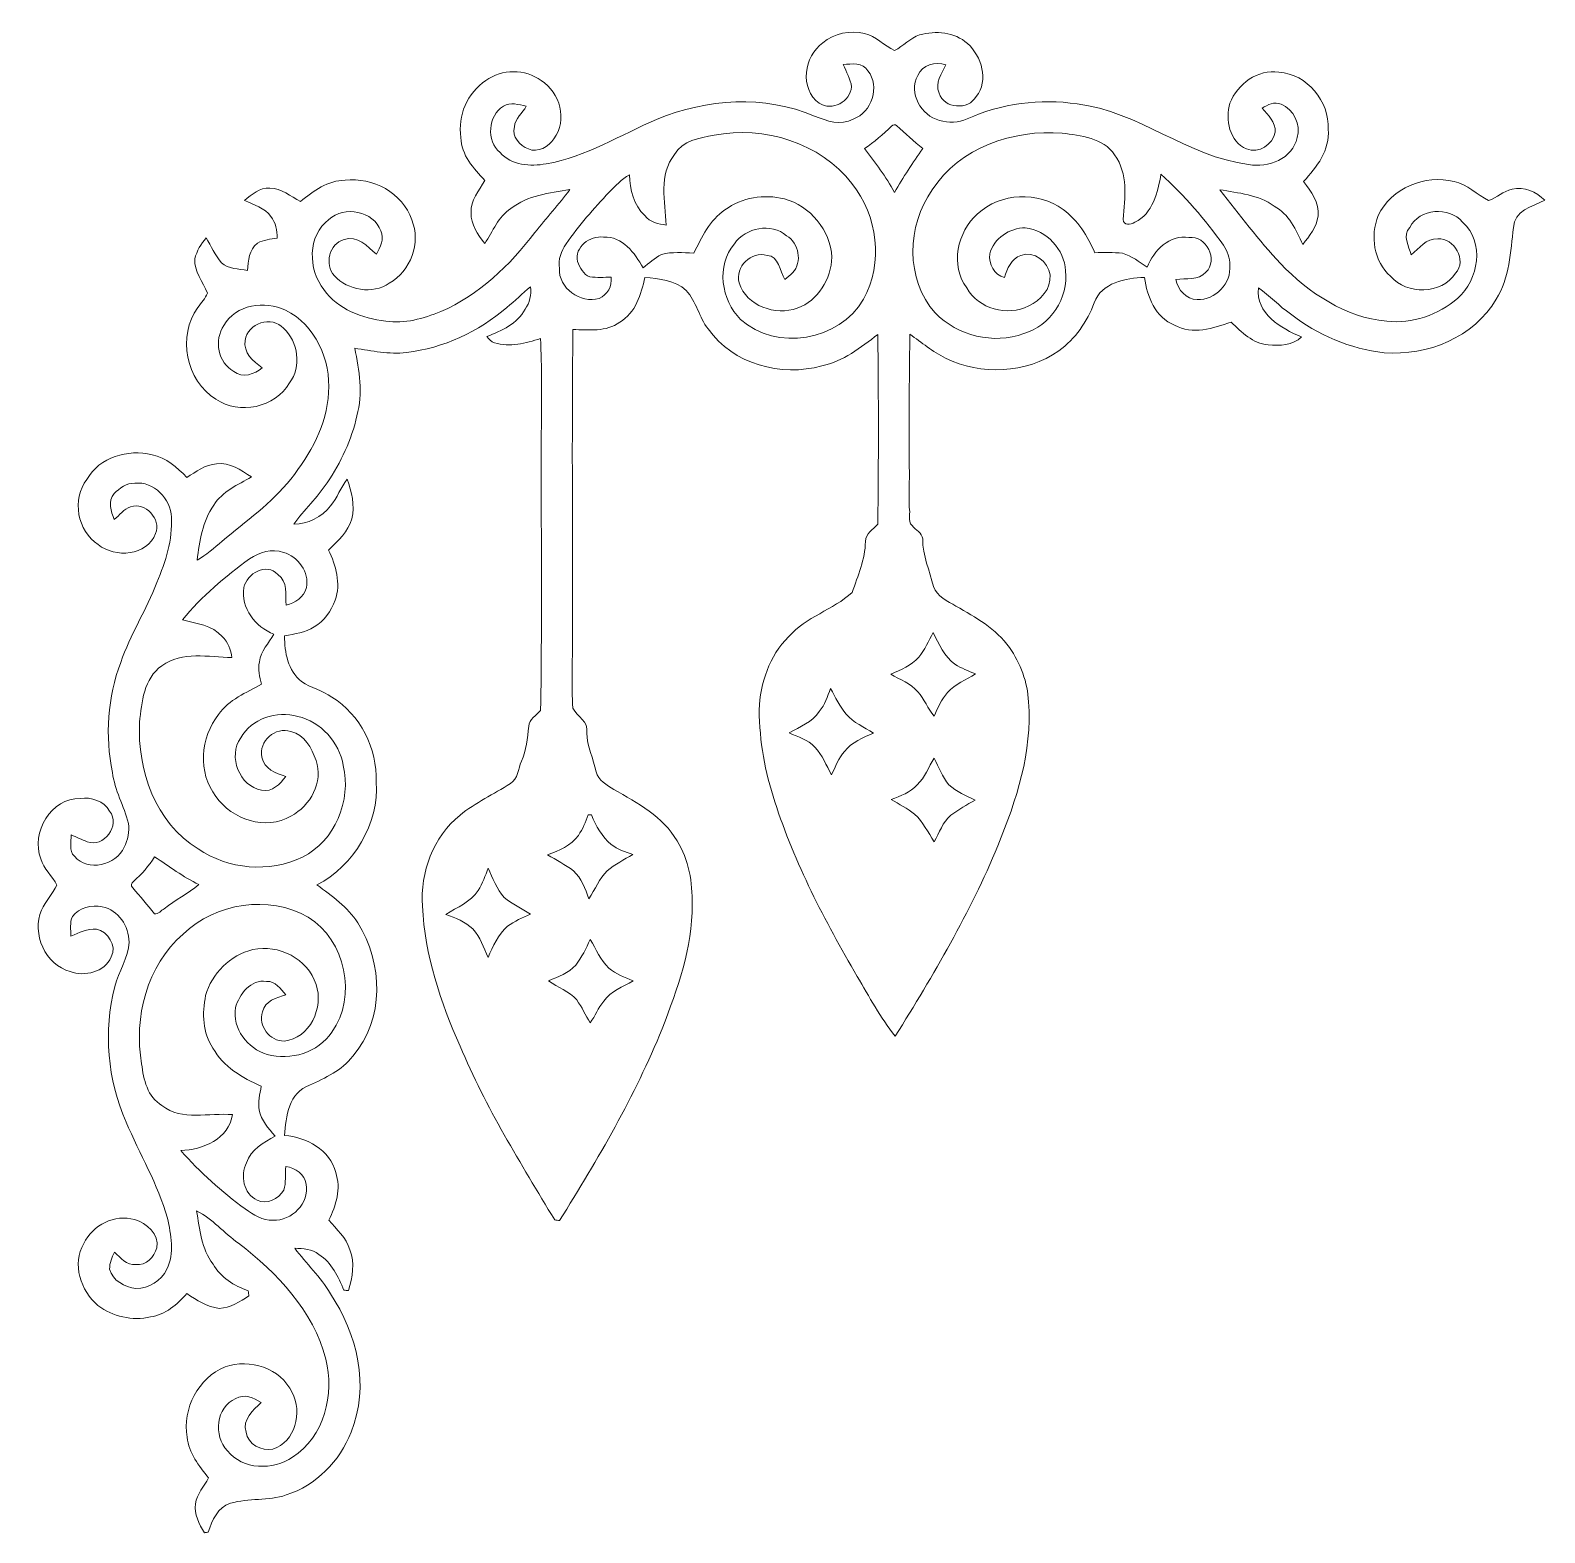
# Model space of a CAD drawing. Header units: centimetres. Extents: x -16.4 to 16.2, y -16.2 to 16.2.
import ezdxf

# ---------------------------------------------------------------- set-up
doc = ezdxf.new("R2010")
doc.units = ezdxf.units.CM
doc.header["$MEASUREMENT"] = 0
doc.layers.add('Layer 1', color=7, linetype='Continuous')

msp = doc.modelspace()

# ---------------------------------------------------------------- linework, layer by layer
at = {"layer": 'Layer 1', "color": 251, "lineweight": 9}
for points, knots in [([(0.67969, 15.95151), (0.91746, 16.17129), (1.27165, 16.22033), (1.57998, 16.15718), (1.57998, 16.15718), (1.8241, 16.09368), (2.00155, 15.89401), (2.2245, 15.78606), (2.2245, 15.78606), (2.41183, 15.88695), (2.5614, 16.05558), (2.76637, 16.12508), (2.76637, 16.12508), (3.11421, 16.22456), (3.51884, 16.18611), (3.79718, 15.94093), (3.79718, 15.94093), (4.10304, 15.66682), (4.26356, 15.14471), (3.98592, 14.79652), (3.98592, 14.79652), (3.81976, 14.4963), (3.29307, 14.52947), (3.18406, 14.8699), (3.18406, 14.8699), (3.09198, 15.08756), (3.23803, 15.29464), (3.33434, 15.47985), (3.33434, 15.47985), (3.10891, 15.55922), (2.81964, 15.48479), (2.72368, 15.25019), (2.72368, 15.25019), (2.52225, 14.87131), (2.79812, 14.38059), (3.19393, 14.28111), (3.19393, 14.28111), (3.39043, 14.21902), (3.60527, 14.23348), (3.7926, 14.31709), (3.7926, 14.31709), (4.53237, 14.64094), (5.36387, 14.75948), (6.16291, 14.63565), (6.16291, 14.63565), (7.48795, 14.48078), (8.54028, 13.49547), (9.86249, 13.32932), (9.86249, 13.32932), (10.28265, 13.25241), (10.81429, 13.45208), (10.90742, 13.90999), (10.90742, 13.90999), (10.99456, 14.18657), (10.83228, 14.52488), (10.56381, 14.62965), (10.56381, 14.62965), (10.41283, 14.69703), (10.27383, 14.61942), (10.15248, 14.54181), (10.15248, 14.54181), (10.28018, 14.3947), (10.45304, 14.24442), (10.43364, 14.02852), (10.43364, 14.02852), (10.38566, 13.75618), (10.08086, 13.56003), (9.81346, 13.66516), (9.81346, 13.66516), (9.44621, 13.82497), (9.35343, 14.29945), (9.45821, 14.65223), (9.45821, 14.65223), (9.62225, 15.06181), (10.05793, 15.39236), (10.51548, 15.31898), (10.51548, 15.31898), (11.12332, 15.28406), (11.60733, 14.68751), (11.57735, 14.08814), (11.57735, 14.08814), (11.61968, 13.64082), (11.3304, 13.27358), (11.04888, 12.96243), (11.04888, 12.96243), (11.21081, 12.74512), (11.38896, 12.50875), (11.35933, 12.21912), (11.35933, 12.21912), (11.33181, 11.9817), (11.16989, 11.78768), (11.02878, 11.60388), (11.02878, 11.60388), (10.88837, 11.91962), (10.72962, 12.25863), (10.41353, 12.43291), (10.41353, 12.43291), (10.07486, 12.68444), (9.63918, 12.71125), (9.23737, 12.78604), (9.23737, 12.78604), (9.65929, 12.24276), (10.08263, 11.69807), (10.549, 11.19148), (10.549, 11.19148), (11.16071, 10.56318), (11.94494, 10.02837), (12.84029, 9.94935), (12.84029, 9.94935), (13.39062, 9.88479), (13.95648, 10.08552), (14.3717, 10.4443), (14.3717, 10.4443), (14.8229, 10.84505), (14.96013, 11.65644), (14.47824, 12.08683), (14.47824, 12.08683), (14.17979, 12.4322), (13.55149, 12.38458), (13.337, 11.97394), (13.337, 11.97394), (13.18072, 11.79967), (13.31231, 11.56507), (13.36699, 11.38092), (13.36699, 11.38092), (13.54302, 11.51815), (13.68731, 11.74499), (13.94025, 11.72523), (13.94025, 11.72523), (14.29409, 11.75205), (14.57984, 11.26274), (14.32478, 10.98475), (14.32478, 10.98475), (14.02492, 10.52015), (13.27703, 10.51697), (12.92249, 10.91914), (12.92249, 10.91914), (12.55983, 11.23981), (12.47975, 11.79015), (12.65826, 12.22688), (12.65826, 12.22688), (12.93625, 12.82096), (13.66755, 13.12506), (14.29303, 12.95996), (14.29303, 12.95996), (14.58019, 12.9014), (14.78515, 12.67773), (15.03915, 12.54968), (15.03915, 12.54968), (15.21413, 12.61353), (15.35701, 12.75605), (15.54363, 12.79486), (15.54363, 12.79486), (15.80821, 12.87035), (16.06397, 12.73488), (16.24812, 12.55673), (16.24812, 12.55673), (15.98142, 12.42515), (15.58278, 12.33025), (15.57326, 11.96971), (15.57326, 11.96971), (15.51258, 11.44795), (15.4953, 10.88351), (15.20002, 10.42701), (15.20002, 10.42701), (14.72306, 9.59904), (13.71447, 9.1951), (12.78878, 9.27025), (12.78878, 9.27025), (12.05289, 9.34928), (11.35051, 9.65408), (10.76666, 10.10493), (10.76666, 10.10493), (10.51901, 10.27426), (10.31899, 10.50215), (10.07204, 10.67219), (10.07204, 10.67219), (10.01101, 10.11833), (10.55782, 9.78918), (11.00302, 9.61315), (11.00302, 9.61315), (10.81993, 9.42089), (10.52571, 9.41842), (10.28053, 9.441), (10.28053, 9.441), (9.9528, 9.46816), (9.70656, 9.71086), (9.48608, 9.92889), (9.48608, 9.92889), (9.09732, 9.80295), (8.65317, 9.64349), (8.26582, 9.86116), (8.26582, 9.86116), (7.8506, 10.03472), (7.67033, 10.4778), (7.61671, 10.89303), (7.61671, 10.89303), (7.21631, 10.88386), (6.68326, 10.77979), (6.53262, 10.34834), (6.53262, 10.34834), (6.38163, 9.93876), (6.1234, 9.56835), (5.76921, 9.31012), (5.76921, 9.31012), (5.0633, 8.82117), (4.08787, 8.7739), (3.3234, 9.15489), (3.3234, 9.15489), (3.04436, 9.2886), (2.80941, 9.49392), (2.55576, 9.66713), (2.55576, 9.66713), (2.53212, 8.42394), (2.54835, 7.18075), (2.54235, 5.93756), (2.54235, 5.93756), (2.57693, 5.8148), (2.49896, 5.64123), (2.60303, 5.53928), (2.60303, 5.53928), (2.67888, 5.44438), (2.81964, 5.38793), (2.83304, 5.25423), (2.83304, 5.25423), (2.82669, 4.89263), (2.98368, 4.56807), (3.06305, 4.22447), (3.06305, 4.22447), (3.14419, 4.00998), (3.3675, 3.91156), (3.55024, 3.8022), (3.55024, 3.8022), (3.97393, 3.56337), (4.41243, 3.31607), (4.70312, 2.91214), (4.70312, 2.91214), (4.9416, 2.56817), (5.09646, 2.16036), (5.11375, 1.73985), (5.11375, 1.73985), (5.19983, 0.66282), (4.85411, -0.38387), (4.45229, -1.36671), (4.45229, -1.36671), (3.85751, -2.80746), (3.06411, -4.15401), (2.23932, -5.47269), (2.23932, -5.47269), (1.92076, -5.07299), (1.6784, -4.62144), (1.41946, -4.18294), (1.41946, -4.18294), (0.72026, -2.98208), (0.06762, -1.74242), (-0.35713, -0.41456), (-0.35713, -0.41456), (-0.57056, 0.22255), (-0.68733, 0.89213), (-0.6965, 1.56417), (-0.6965, 1.56417), (-0.66863, 2.14096), (-0.48025, 2.73187), (-0.05903, 3.14392), (-0.05903, 3.14392), (0.31421, 3.5736), (0.89841, 3.72), (1.30975, 4.09889), (1.30975, 4.09889), (1.43463, 4.4566), (1.59232, 4.81255), (1.59656, 5.19955), (1.59656, 5.19955), (1.59832, 5.36747), (1.76413, 5.45461), (1.86255, 5.5682), (1.86255, 5.5682), (1.88231, 6.9331), (1.87948, 8.29835), (1.86396, 9.6629), (1.86396, 9.6629), (1.49566, 9.38419), (1.11925, 9.08187), (0.65499, 8.98662), (0.65499, 8.98662), (-0.22025, 8.74108), (-1.25953, 9.02224), (-1.79611, 9.78178), (-1.79611, 9.78178), (-1.99578, 10.03683), (-2.04764, 10.37445), (-2.27024, 10.61327), (-2.27024, 10.61327), (-2.51225, 10.83659), (-2.85268, 10.86693), (-3.16418, 10.89374), (-3.16418, 10.89374), (-3.23332, 10.5265), (-3.36315, 10.1328), (-3.70146, 9.92713), (-3.70146, 9.92713), (-3.99321, 9.71086), (-4.37209, 9.76802), (-4.71111, 9.76802), (-4.71111, 9.76802), (-4.74145, 7.29258), (-4.71005, 4.81608), (-4.72699, 2.34028), (-4.72699, 2.34028), (-4.72593, 2.0951), (-4.7358, 1.84886), (-4.71287, 1.60403), (-4.71287, 1.60403), (-4.62644, 1.41388), (-4.36115, 1.32181), (-4.41513, 1.06957), (-4.41513, 1.06957), (-4.41337, 0.775), (-4.2652, 0.51395), (-4.21299, 0.22926), (-4.21299, 0.22926), (-4.1636, 0.04334), (-3.97874, -0.05367), (-3.82881, -0.15104), (-3.82881, -0.15104), (-3.3194, -0.43961), (-2.7673, -0.73206), (-2.46639, -1.25841), (-2.46639, -1.25841), (-2.20886, -1.66622), (-2.13089, -2.1587), (-2.14324, -2.63389), (-2.14324, -2.63389), (-2.12313, -3.56699), (-2.46215, -4.45316), (-2.7853, -5.31182), (-2.7853, -5.31182), (-3.37832, -6.76351), (-4.17065, -8.12311), (-5.00039, -9.44991), (-5.00039, -9.44991), (-5.02649, -9.44638), (-5.0787, -9.43932), (-5.10481, -9.4358), (-5.10481, -9.4358), (-5.8407, -8.22013), (-6.59247, -7.0041), (-7.14422, -5.69036), (-7.14422, -5.69036), (-7.56896, -4.73397), (-7.9101, -3.72115), (-7.95772, -2.66776), (-7.95772, -2.66776), (-8.00852, -1.93609), (-7.72383, -1.17162), (-7.14739, -0.70419), (-7.14739, -0.70419), (-6.81331, -0.43361), (-6.42173, -0.25264), (-6.06013, -0.0251), (-6.06013, -0.0251), (-5.89574, 0.07615), (-5.89362, 0.29417), (-5.82377, 0.4568), (-5.82377, 0.4568), (-5.72217, 0.69669), (-5.68548, 0.95351), (-5.66573, 1.21139), (-5.66573, 1.21139), (-5.65303, 1.36626), (-5.49992, 1.44916), (-5.4082, 1.55499), (-5.4082, 1.55499), (-5.37363, 3.60394), (-5.40361, 5.65322), (-5.39303, 7.70251), (-5.39303, 7.70251), (-5.39691, 8.32763), (-5.37751, 8.95345), (-5.41314, 9.57751), (-5.41314, 9.57751), (-5.72852, 9.4731), (-6.0753, 9.37715), (-6.40268, 9.48298), (-6.40268, 9.48298), (-6.47218, 9.50591), (-6.52333, 9.56235), (-6.56566, 9.61915), (-6.56566, 9.61915), (-6.25416, 9.74474), (-5.90844, 9.88973), (-5.7451, 10.20617), (-5.7451, 10.20617), (-5.64385, 10.34727), (-5.60611, 10.52191), (-5.6241, 10.69301), (-5.6241, 10.69301), (-5.80649, 10.55719), (-5.95924, 10.38715), (-6.13633, 10.24498), (-6.13633, 10.24498), (-6.74911, 9.72957), (-7.50229, 9.36655), (-8.30239, 9.27555), (-8.30239, 9.27555), (-8.6781, 9.22827), (-9.04957, 9.31118), (-9.41893, 9.36585), (-9.41893, 9.36585), (-9.31662, 8.88996), (-9.24325, 8.38795), (-9.37025, 7.90959), (-9.37025, 7.90959), (-9.48843, 7.39242), (-9.7142, 6.90276), (-10.01301, 6.46567), (-10.01301, 6.46567), (-10.22679, 6.14676), (-10.50619, 5.879), (-10.7355, 5.57209), (-10.7355, 5.57209), (-10.42646, 5.56679), (-10.12872, 5.72766), (-9.94034, 5.96861), (-9.94034, 5.96861), (-9.79111, 6.1397), (-9.72408, 6.36231), (-9.58438, 6.54011), (-9.58438, 6.54011), (-9.47537, 6.27376), (-9.41787, 5.97531), (-9.47996, 5.68991), (-9.47996, 5.68991), (-9.56004, 5.41262), (-9.78053, 5.20872), (-9.98232, 5.01399), (-9.98232, 5.01399), (-9.82886, 4.67779), (-9.71068, 4.29397), (-9.83838, 3.9299), (-9.83838, 3.9299), (-9.93046, 3.70236), (-10.07192, 3.478), (-10.29417, 3.35876), (-10.29417, 3.35876), (-10.48009, 3.22682), (-10.71468, 3.212), (-10.93094, 3.1612), (-10.93094, 3.1612), (-10.93446, 2.80666), (-10.85826, 2.41436), (-10.56863, 2.17729), (-10.56863, 2.17729), (-10.3619, 2.04218), (-10.11531, 1.98433), (-9.91247, 1.8418), (-9.91247, 1.8418), (-9.29405, 1.4608), (-8.93421, 0.73232), (-8.95362, 0.01265), (-8.95362, 0.01265), (-8.89329, -0.89293), (-9.43269, -1.79393), (-10.23244, -2.2095), (-10.23244, -2.2095), (-9.91247, -2.45009), (-9.56639, -2.68116), (-9.3519, -3.02935), (-9.3519, -3.02935), (-8.8058, -3.88625), (-8.77299, -5.11498), (-9.46232, -5.90343), (-9.46232, -5.90343), (-9.69374, -6.21317), (-10.05217, -6.37122), (-10.39154, -6.53103), (-10.39154, -6.53103), (-10.83498, -6.68237), (-10.90977, -7.21224), (-10.93199, -7.61229), (-10.93199, -7.61229), (-10.45962, -7.6518), (-9.95339, -7.92449), (-9.82956, -8.41345), (-9.82956, -8.41345), (-9.7068, -8.76058), (-9.82039, -9.12888), (-9.98055, -9.44143), (-9.98055, -9.44143), (-9.81051, -9.63794), (-9.59638, -9.81821), (-9.52688, -10.07997), (-9.52688, -10.07997), (-9.39988, -10.36431), (-9.47537, -10.67405), (-9.55263, -10.9605), (-9.55263, -10.9605), (-9.57697, -10.95839), (-9.62601, -10.95415), (-9.65035, -10.95168), (-9.65035, -10.95168), (-9.77806, -10.66558), (-9.9107, -10.35126), (-10.19187, -10.18369), (-10.19187, -10.18369), (-10.33509, -10.05669), (-10.53371, -10.05915), (-10.71151, -10.04399), (-10.71151, -10.04399), (-10.46315, -10.37877), (-10.15094, -10.66382), (-9.94316, -11.02929), (-9.94316, -11.02929), (-9.36072, -11.88866), (-9.09402, -13.02743), (-9.49725, -14.01697), (-9.49725, -14.01697), (-9.74172, -14.63962), (-10.2529, -15.16279), (-10.89495, -15.36776), (-10.89495, -15.36776), (-11.28336, -15.50569), (-11.70564, -15.42843), (-12.09616, -15.54838), (-12.09616, -15.54838), (-12.38191, -15.62705), (-12.4881, -15.92056), (-12.57805, -16.17103), (-12.57805, -16.17103), (-12.59852, -16.17385), (-12.63979, -16.17985), (-12.66025, -16.18267), (-12.66025, -16.18267), (-12.7749, -15.99498), (-12.88815, -15.78756), (-12.85499, -15.55826), (-12.85499, -15.55826), (-12.82006, -15.34765), (-12.67577, -15.18008), (-12.56888, -15.00228), (-12.56888, -15.00228), (-12.77808, -14.74404), (-13.00104, -14.46323), (-13.03349, -14.12069), (-13.03349, -14.12069), (-13.13756, -13.51144), (-12.79325, -12.83799), (-12.21293, -12.60656), (-12.21293, -12.60656), (-11.68129, -12.41606), (-11.01595, -12.63267), (-10.76866, -13.15796), (-10.76866, -13.15796), (-10.54182, -13.57776), (-10.70092, -14.22864), (-11.18564, -14.37751), (-11.18564, -14.37751), (-11.434, -14.43007), (-11.72222, -14.27273), (-11.76314, -14.01344), (-11.76314, -14.01344), (-11.84604, -13.74074), (-11.60792, -13.53966), (-11.43541, -13.37174), (-11.43541, -13.37174), (-11.59627, -13.27049), (-11.80759, -13.17877), (-11.98645, -13.28884), (-11.98645, -13.28884), (-12.40978, -13.47263), (-12.47434, -14.09705), (-12.16284, -14.41349), (-12.16284, -14.41349), (-11.83934, -14.83153), (-11.174, -14.84106), (-10.75984, -14.55037), (-10.75984, -14.55037), (-10.07157, -14.12174), (-9.85002, -13.18653), (-10.04476, -12.43723), (-10.04476, -12.43723), (-10.30722, -11.3923), (-11.09533, -10.58056), (-11.924, -9.93992), (-11.924, -9.93992), (-12.23515, -9.71977), (-12.48633, -9.41287), (-12.83029, -9.24071), (-12.83029, -9.24071), (-12.76115, -9.63476), (-12.72763, -10.05986), (-12.47363, -10.38794), (-12.47363, -10.38794), (-12.31453, -10.6811), (-12.01643, -10.85361), (-11.7134, -10.96721), (-11.7134, -10.96721), (-11.71022, -10.99366), (-11.70387, -11.04658), (-11.70105, -11.07304), (-11.70105, -11.07304), (-11.89331, -11.20321), (-12.1018, -11.33092), (-12.34064, -11.34538), (-12.34064, -11.34538), (-12.60063, -11.30834), (-12.82641, -11.17005), (-13.03949, -11.02541), (-13.03949, -11.02541), (-13.24586, -11.25895), (-13.50374, -11.4805), (-13.82301, -11.52671), (-13.82301, -11.52671), (-14.21318, -11.61702), (-14.64039, -11.52601), (-14.95719, -11.28047), (-14.95719, -11.28047), (-15.32725, -10.96756), (-15.52692, -10.38265), (-15.26199, -9.94415), (-15.26199, -9.94415), (-15.0662, -9.54904), (-14.60124, -9.29927), (-14.16555, -9.42909), (-14.16555, -9.42909), (-13.9045, -9.50635), (-13.63568, -9.73741), (-13.68542, -10.03552), (-13.68542, -10.03552), (-13.74963, -10.22743), (-13.90944, -10.43769), (-14.14192, -10.39465), (-14.14192, -10.39465), (-14.34265, -10.41899), (-14.47035, -10.25318), (-14.59806, -10.13218), (-14.59806, -10.13218), (-14.65768, -10.24507), (-14.70672, -10.36466), (-14.70566, -10.49589), (-14.70566, -10.49589), (-14.64075, -10.74989), (-14.37863, -10.8836), (-14.13698, -10.91358), (-14.13698, -10.91358), (-13.86146, -10.91887), (-13.59688, -10.74284), (-13.47058, -10.50154), (-13.47058, -10.50154), (-13.30548, -10.15229), (-13.37569, -9.75471), (-13.46, -9.39452), (-13.46, -9.39452), (-13.66743, -8.66851), (-14.05372, -8.01375), (-14.35112, -7.32407), (-14.35112, -7.32407), (-14.74658, -6.41179), (-14.84712, -5.36615), (-14.59312, -4.40165), (-14.59312, -4.40165), (-14.50881, -4.07604), (-14.29961, -3.78606), (-14.28515, -3.44316), (-14.28515, -3.44316), (-14.28973, -3.10449), (-14.51375, -2.74854), (-14.86264, -2.68469), (-14.86264, -2.68469), (-15.09759, -2.62754), (-15.35724, -2.69704), (-15.50929, -2.89001), (-15.50929, -2.89001), (-15.56608, -3.023), (-15.54245, -3.17611), (-15.53821, -3.31722), (-15.53821, -3.31722), (-15.36465, -3.23961), (-15.1872, -3.14718), (-14.99, -3.16235), (-14.99, -3.16235), (-14.74235, -3.21915), (-14.54444, -3.52077), (-14.67003, -3.76384), (-14.67003, -3.76384), (-14.80937, -4.09368), (-15.23906, -4.1914), (-15.55374, -4.08028), (-15.55374, -4.08028), (-16.09701, -3.93316), (-16.38559, -3.26007), (-16.17568, -2.75172), (-16.17568, -2.75172), (-16.08608, -2.55875), (-15.93474, -2.40211), (-15.84054, -2.21267), (-15.84054, -2.21267), (-15.94532, -2.01723), (-16.12559, -1.86272), (-16.18803, -1.64541), (-16.18803, -1.64541), (-16.41628, -1.08802), (-15.96402, -0.32637), (-15.34066, -0.34436), (-15.34066, -0.34436), (-15.10289, -0.31155), (-14.82278, -0.39622), (-14.7046, -0.62023), (-14.7046, -0.62023), (-14.46436, -0.91586), (-14.83477, -1.4221), (-15.19179, -1.27781), (-15.19179, -1.27781), (-15.30891, -1.23865), (-15.41615, -1.17445), (-15.53151, -1.1307), (-15.53151, -1.1307), (-15.53927, -1.28451), (-15.58196, -1.46655), (-15.46589, -1.59319), (-15.46589, -1.59319), (-15.17097, -1.93398), (-14.56913, -1.78793), (-14.39098, -1.39811), (-14.39098, -1.39811), (-14.30667, -1.24183), (-14.27527, -1.05768), (-14.2982, -0.88199), (-14.2982, -0.88199), (-14.39592, -0.50981), (-14.59453, -0.16691), (-14.64498, 0.21832), (-14.64498, 0.21832), (-14.80549, 1.00537), (-14.74975, 1.83792), (-14.46577, 2.59005), (-14.46577, 2.59005), (-14.25975, 3.19013), (-13.91191, 3.726), (-13.68507, 4.3169), (-13.68507, 4.3169), (-13.49387, 4.7607), (-13.34782, 5.23553), (-13.36969, 5.72413), (-13.36969, 5.72413), (-13.39403, 6.11572), (-13.74787, 6.50024), (-14.1585, 6.45615), (-14.1585, 6.45615), (-14.33842, 6.45897), (-14.48623, 6.34678), (-14.60935, 6.23002), (-14.60935, 6.23002), (-14.7434, 6.06985), (-14.67779, 5.84443), (-14.60547, 5.67016), (-14.60547, 5.67016), (-14.49329, 5.76752), (-14.39945, 5.89876), (-14.25234, 5.94497), (-14.25234, 5.94497), (-13.93378, 6.05469), (-13.58876, 5.67792), (-13.71224, 5.36959), (-13.71224, 5.36959), (-13.90274, 4.88911), (-14.58183, 4.83443), (-14.95154, 5.13041), (-14.95154, 5.13041), (-15.40416, 5.42604), (-15.52234, 6.10725), (-15.19672, 6.53658), (-15.19672, 6.53658), (-14.92509, 7.01812), (-14.30349, 7.19698), (-13.78808, 7.06892), (-13.78808, 7.06892), (-13.48822, 7.00436), (-13.24727, 6.79799), (-13.04196, 6.57997), (-13.04196, 6.57997), (-12.83946, 6.69992), (-12.64508, 6.85902), (-12.39884, 6.87278), (-12.39884, 6.87278), (-12.11415, 6.9137), (-11.87003, 6.73519), (-11.64602, 6.59126), (-11.64602, 6.59126), (-11.93706, 6.42193), (-12.27467, 6.2794), (-12.45882, 5.98131), (-12.45882, 5.98131), (-12.69765, 5.63206), (-12.77173, 5.20802), (-12.81759, 4.79597), (-12.81759, 4.79597), (-12.61862, 4.90462), (-12.45247, 5.06126), (-12.27749, 5.20236), (-12.27749, 5.20236), (-11.76984, 5.63312), (-11.21563, 6.01905), (-10.79759, 6.54469), (-10.79759, 6.54469), (-10.37319, 7.0795), (-10.01512, 7.71168), (-9.98443, 8.40911), (-9.98443, 8.40911), (-9.92481, 9.10656), (-10.26595, 9.87245), (-10.91189, 10.18959), (-10.91189, 10.18959), (-11.3585, 10.40373), (-11.98362, 10.30918), (-12.24433, 9.85904), (-12.24433, 9.85904), (-12.45247, 9.5433), (-12.3745, 9.04906), (-12.02596, 8.86809), (-12.02596, 8.86809), (-11.83757, 8.70687), (-11.58181, 8.80917), (-11.41495, 8.94393), (-11.41495, 8.94393), (-11.60756, 9.08046), (-11.82699, 9.27025), (-11.78007, 9.53625), (-11.78007, 9.53625), (-11.73915, 9.90843), (-11.19799, 10.07775), (-10.95528, 9.79589), (-10.95528, 9.79589), (-10.63495, 9.50697), (-10.56369, 8.96757), (-10.8244, 8.61796), (-10.8244, 8.61796), (-11.13096, 8.08774), (-11.91236, 7.91735), (-12.41225, 8.26801), (-12.41225, 8.26801), (-13.05783, 8.66171), (-13.2508, 9.63537), (-12.80207, 10.24392), (-12.80207, 10.24392), (-12.73716, 10.35011), (-12.63591, 10.43724), (-12.59605, 10.55754), (-12.59605, 10.55754), (-12.69482, 10.79637), (-12.88497, 11.02215), (-12.86804, 11.2959), (-12.86804, 11.2959), (-12.82641, 11.46453), (-12.73187, 11.61799), (-12.62074, 11.75028), (-12.62074, 11.75028), (-12.52055, 11.56507), (-12.43095, 11.3714), (-12.29266, 11.21018), (-12.29266, 11.21018), (-12.14625, 11.06589), (-11.91977, 11.08494), (-11.7335, 11.0419), (-11.7335, 11.0419), (-11.71798, 11.25181), (-11.69787, 11.49205), (-11.51725, 11.63492), (-11.51725, 11.63492), (-11.38672, 11.70795), (-11.23291, 11.7143), (-11.08898, 11.74323), (-11.08898, 11.74323), (-11.09709, 11.90515), (-11.11861, 12.07837), (-11.22515, 12.20854), (-11.22515, 12.20854), (-11.36485, 12.39445), (-11.59698, 12.46042), (-11.79806, 12.55638), (-11.79806, 12.55638), (-11.6372, 12.68091), (-11.46927, 12.83648), (-11.24808, 12.81638), (-11.24808, 12.81638), (-10.99726, 12.82026), (-10.79759, 12.64246), (-10.58627, 12.53098), (-10.58627, 12.53098), (-10.3111, 12.75499), (-9.99784, 12.98994), (-9.62566, 12.98959), (-9.62566, 12.98959), (-9.0337, 13.06332), (-8.38176, 12.71689), (-8.1895, 12.13763), (-8.1895, 12.13763), (-7.97924, 11.64339), (-8.21455, 11.03062), (-8.67316, 10.76885), (-8.67316, 10.76885), (-9.03299, 10.52226), (-9.56886, 10.61293), (-9.85743, 10.92937), (-9.85743, 10.92937), (-10.07474, 11.16749), (-9.97667, 11.62928), (-9.64682, 11.7083), (-9.64682, 11.7083), (-9.3586, 11.81802), (-9.14553, 11.55802), (-8.9515, 11.39398), (-8.9515, 11.39398), (-8.86613, 11.54426), (-8.77652, 11.72312), (-8.85413, 11.89633), (-8.85413, 11.89633), (-9.01218, 12.32919), (-9.64365, 12.45125), (-9.97632, 12.14398), (-9.97632, 12.14398), (-10.44269, 11.7965), (-10.42611, 11.06095), (-10.08321, 10.63161), (-10.08321, 10.63161), (-9.783, 10.20053), (-9.25171, 10.01037), (-8.75042, 9.94935), (-8.75042, 9.94935), (-8.34366, 9.88903), (-7.9362, 10.00896), (-7.5612, 10.15573), (-7.5612, 10.15573), (-6.73605, 10.51238), (-6.07283, 11.15867), (-5.53061, 11.86211), (-5.53061, 11.86211), (-5.28825, 12.17644), (-5.01238, 12.46466), (-4.78167, 12.78745), (-4.78167, 12.78745), (-5.22123, 12.71936), (-5.68689, 12.6601), (-6.05131, 12.38211), (-6.05131, 12.38211), (-6.32542, 12.20537), (-6.43443, 11.88293), (-6.61576, 11.62752), (-6.61576, 11.62752), (-6.76004, 11.82084), (-6.91879, 12.03497), (-6.90786, 12.28862), (-6.90786, 12.28862), (-6.92373, 12.55603), (-6.73429, 12.76663), (-6.61152, 12.98395), (-6.61152, 12.98395), (-6.856, 13.24288), (-7.12023, 13.53287), (-7.12834, 13.91105), (-7.12834, 13.91105), (-7.20243, 14.38165), (-6.989, 14.87942), (-6.58859, 15.13942), (-6.58859, 15.13942), (-6.24887, 15.39201), (-5.73522, 15.40012), (-5.39797, 15.13836), (-5.39797, 15.13836), (-4.98522, 14.88965), (-4.82788, 14.28146), (-5.12139, 13.886), (-5.12139, 13.886), (-5.23357, 13.70996), (-5.46747, 13.57732), (-5.67349, 13.66481), (-5.67349, 13.66481), (-5.85764, 13.74453), (-6.0365, 13.92304), (-5.97476, 14.14388), (-5.97476, 14.14388), (-5.95747, 14.32344), (-5.80084, 14.43951), (-5.71794, 14.58838), (-5.71794, 14.58838), (-5.87845, 14.61731), (-6.06331, 14.6861), (-6.21218, 14.58908), (-6.21218, 14.58908), (-6.54485, 14.3813), (-6.58365, 13.8412), (-6.28379, 13.58578), (-6.28379, 13.58578), (-6.03685, 13.31132), (-5.62939, 13.28381), (-5.2872, 13.34413), (-5.2872, 13.34413), (-4.42465, 13.48595), (-3.68805, 13.97772), (-2.89289, 14.30404), (-2.89289, 14.30404), (-1.82856, 14.75383), (-0.57373, 14.8325), (0.50012, 14.37213), (0.50012, 14.37213), (0.76365, 14.26841), (1.06316, 14.15587), (1.33444, 14.31004), (1.33444, 14.31004), (1.73167, 14.45397), (1.919, 15.01101), (1.65194, 15.34826), (1.65194, 15.34826), (1.54329, 15.537), (1.30234, 15.50102), (1.11713, 15.48408), (1.11713, 15.48408), (1.18733, 15.32886), (1.27518, 15.17681), (1.2967, 15.00466), (1.2967, 15.00466), (1.27094, 14.68645), (0.87689, 14.47232), (0.60172, 14.65012), (0.60172, 14.65012), (0.17522, 14.96232), (0.26165, 15.67141), (0.67969, 15.95151), (0.67969, 15.95151), (0.67969, 15.95151), (0.67969, 15.95151), (0.67969, 15.95151)], [0, 0, 0, 0, 0.003861, 0.003861, 0.003861, 0.003861, 0.00772201, 0.00772201, 0.00772201, 0.00772201, 0.01158301, 0.01158301, 0.01158301, 0.01158301, 0.01544402, 0.01544402, 0.01544402, 0.01544402, 0.01930502, 0.01930502, 0.01930502, 0.01930502, 0.02316602, 0.02316602, 0.02316602, 0.02316602, 0.02702703, 0.02702703, 0.02702703, 0.02702703, 0.03088803, 0.03088803, 0.03088803, 0.03088803, 0.03474903, 0.03474903, 0.03474903, 0.03474903, 0.03861004, 0.03861004, 0.03861004, 0.03861004, 0.04247104, 0.04247104, 0.04247104, 0.04247104, 0.04633205, 0.04633205, 0.04633205, 0.04633205, 0.05019305, 0.05019305, 0.05019305, 0.05019305, 0.05405405, 0.05405405, 0.05405405, 0.05405405, 0.05791506, 0.05791506, 0.05791506, 0.05791506, 0.06177606, 0.06177606, 0.06177606, 0.06177606, 0.06563707, 0.06563707, 0.06563707, 0.06563707, 0.06949807, 0.06949807, 0.06949807, 0.06949807, 0.07335907, 0.07335907, 0.07335907, 0.07335907, 0.07722008, 0.07722008, 0.07722008, 0.07722008, 0.08108108, 0.08108108, 0.08108108, 0.08108108, 0.08494208, 0.08494208, 0.08494208, 0.08494208, 0.08880309, 0.08880309, 0.08880309, 0.08880309, 0.09266409, 0.09266409, 0.09266409, 0.09266409, 0.0965251, 0.0965251, 0.0965251, 0.0965251, 0.1003861, 0.1003861, 0.1003861, 0.1003861, 0.1042471, 0.1042471, 0.1042471, 0.1042471, 0.10810811, 0.10810811, 0.10810811, 0.10810811, 0.11196911, 0.11196911, 0.11196911, 0.11196911, 0.11583012, 0.11583012, 0.11583012, 0.11583012, 0.11969112, 0.11969112, 0.11969112, 0.11969112, 0.12355212, 0.12355212, 0.12355212, 0.12355212, 0.12741313, 0.12741313, 0.12741313, 0.12741313, 0.13127413, 0.13127413, 0.13127413, 0.13127413, 0.13513514, 0.13513514, 0.13513514, 0.13513514, 0.13899614, 0.13899614, 0.13899614, 0.13899614, 0.14285714, 0.14285714, 0.14285714, 0.14285714, 0.14671815, 0.14671815, 0.14671815, 0.14671815, 0.15057915, 0.15057915, 0.15057915, 0.15057915, 0.15444015, 0.15444015, 0.15444015, 0.15444015, 0.15830116, 0.15830116, 0.15830116, 0.15830116, 0.16216216, 0.16216216, 0.16216216, 0.16216216, 0.16602317, 0.16602317, 0.16602317, 0.16602317, 0.16988417, 0.16988417, 0.16988417, 0.16988417, 0.17374517, 0.17374517, 0.17374517, 0.17374517, 0.17760618, 0.17760618, 0.17760618, 0.17760618, 0.18146718, 0.18146718, 0.18146718, 0.18146718, 0.18532819, 0.18532819, 0.18532819, 0.18532819, 0.18918919, 0.18918919, 0.18918919, 0.18918919, 0.19305019, 0.19305019, 0.19305019, 0.19305019, 0.1969112, 0.1969112, 0.1969112, 0.1969112, 0.2007722, 0.2007722, 0.2007722, 0.2007722, 0.2046332, 0.2046332, 0.2046332, 0.2046332, 0.20849421, 0.20849421, 0.20849421, 0.20849421, 0.21235521, 0.21235521, 0.21235521, 0.21235521, 0.21621622, 0.21621622, 0.21621622, 0.21621622, 0.22007722, 0.22007722, 0.22007722, 0.22007722, 0.22393822, 0.22393822, 0.22393822, 0.22393822, 0.22779923, 0.22779923, 0.22779923, 0.22779923, 0.23166023, 0.23166023, 0.23166023, 0.23166023, 0.23552124, 0.23552124, 0.23552124, 0.23552124, 0.23938224, 0.23938224, 0.23938224, 0.23938224, 0.24324324, 0.24324324, 0.24324324, 0.24324324, 0.24710425, 0.24710425, 0.24710425, 0.24710425, 0.25096525, 0.25096525, 0.25096525, 0.25096525, 0.25482625, 0.25482625, 0.25482625, 0.25482625, 0.25868726, 0.25868726, 0.25868726, 0.25868726, 0.26254826, 0.26254826, 0.26254826, 0.26254826, 0.26640927, 0.26640927, 0.26640927, 0.26640927, 0.27027027, 0.27027027, 0.27027027, 0.27027027, 0.27413127, 0.27413127, 0.27413127, 0.27413127, 0.27799228, 0.27799228, 0.27799228, 0.27799228, 0.28185328, 0.28185328, 0.28185328, 0.28185328, 0.28571429, 0.28571429, 0.28571429, 0.28571429, 0.28957529, 0.28957529, 0.28957529, 0.28957529, 0.29343629, 0.29343629, 0.29343629, 0.29343629, 0.2972973, 0.2972973, 0.2972973, 0.2972973, 0.3011583, 0.3011583, 0.3011583, 0.3011583, 0.30501931, 0.30501931, 0.30501931, 0.30501931, 0.30888031, 0.30888031, 0.30888031, 0.30888031, 0.31274131, 0.31274131, 0.31274131, 0.31274131, 0.31660232, 0.31660232, 0.31660232, 0.31660232, 0.32046332, 0.32046332, 0.32046332, 0.32046332, 0.32432432, 0.32432432, 0.32432432, 0.32432432, 0.32818533, 0.32818533, 0.32818533, 0.32818533, 0.33204633, 0.33204633, 0.33204633, 0.33204633, 0.33590734, 0.33590734, 0.33590734, 0.33590734, 0.33976834, 0.33976834, 0.33976834, 0.33976834, 0.34362934, 0.34362934, 0.34362934, 0.34362934, 0.34749035, 0.34749035, 0.34749035, 0.34749035, 0.35135135, 0.35135135, 0.35135135, 0.35135135, 0.35521236, 0.35521236, 0.35521236, 0.35521236, 0.35907336, 0.35907336, 0.35907336, 0.35907336, 0.36293436, 0.36293436, 0.36293436, 0.36293436, 0.36679537, 0.36679537, 0.36679537, 0.36679537, 0.37065637, 0.37065637, 0.37065637, 0.37065637, 0.37451737, 0.37451737, 0.37451737, 0.37451737, 0.37837838, 0.37837838, 0.37837838, 0.37837838, 0.38223938, 0.38223938, 0.38223938, 0.38223938, 0.38610039, 0.38610039, 0.38610039, 0.38610039, 0.38996139, 0.38996139, 0.38996139, 0.38996139, 0.39382239, 0.39382239, 0.39382239, 0.39382239, 0.3976834, 0.3976834, 0.3976834, 0.3976834, 0.4015444, 0.4015444, 0.4015444, 0.4015444, 0.40540541, 0.40540541, 0.40540541, 0.40540541, 0.40926641, 0.40926641, 0.40926641, 0.40926641, 0.41312741, 0.41312741, 0.41312741, 0.41312741, 0.41698842, 0.41698842, 0.41698842, 0.41698842, 0.42084942, 0.42084942, 0.42084942, 0.42084942, 0.42471042, 0.42471042, 0.42471042, 0.42471042, 0.42857143, 0.42857143, 0.42857143, 0.42857143, 0.43243243, 0.43243243, 0.43243243, 0.43243243, 0.43629344, 0.43629344, 0.43629344, 0.43629344, 0.44015444, 0.44015444, 0.44015444, 0.44015444, 0.44401544, 0.44401544, 0.44401544, 0.44401544, 0.44787645, 0.44787645, 0.44787645, 0.44787645, 0.45173745, 0.45173745, 0.45173745, 0.45173745, 0.45559846, 0.45559846, 0.45559846, 0.45559846, 0.45945946, 0.45945946, 0.45945946, 0.45945946, 0.46332046, 0.46332046, 0.46332046, 0.46332046, 0.46718147, 0.46718147, 0.46718147, 0.46718147, 0.47104247, 0.47104247, 0.47104247, 0.47104247, 0.47490347, 0.47490347, 0.47490347, 0.47490347, 0.47876448, 0.47876448, 0.47876448, 0.47876448, 0.48262548, 0.48262548, 0.48262548, 0.48262548, 0.48648649, 0.48648649, 0.48648649, 0.48648649, 0.49034749, 0.49034749, 0.49034749, 0.49034749, 0.49420849, 0.49420849, 0.49420849, 0.49420849, 0.4980695, 0.4980695, 0.4980695, 0.4980695, 0.5019305, 0.5019305, 0.5019305, 0.5019305, 0.50579151, 0.50579151, 0.50579151, 0.50579151, 0.50965251, 0.50965251, 0.50965251, 0.50965251, 0.51351351, 0.51351351, 0.51351351, 0.51351351, 0.51737452, 0.51737452, 0.51737452, 0.51737452, 0.52123552, 0.52123552, 0.52123552, 0.52123552, 0.52509653, 0.52509653, 0.52509653, 0.52509653, 0.52895753, 0.52895753, 0.52895753, 0.52895753, 0.53281853, 0.53281853, 0.53281853, 0.53281853, 0.53667954, 0.53667954, 0.53667954, 0.53667954, 0.54054054, 0.54054054, 0.54054054, 0.54054054, 0.54440154, 0.54440154, 0.54440154, 0.54440154, 0.54826255, 0.54826255, 0.54826255, 0.54826255, 0.55212355, 0.55212355, 0.55212355, 0.55212355, 0.55598456, 0.55598456, 0.55598456, 0.55598456, 0.55984556, 0.55984556, 0.55984556, 0.55984556, 0.56370656, 0.56370656, 0.56370656, 0.56370656, 0.56756757, 0.56756757, 0.56756757, 0.56756757, 0.57142857, 0.57142857, 0.57142857, 0.57142857, 0.57528958, 0.57528958, 0.57528958, 0.57528958, 0.57915058, 0.57915058, 0.57915058, 0.57915058, 0.58301158, 0.58301158, 0.58301158, 0.58301158, 0.58687259, 0.58687259, 0.58687259, 0.58687259, 0.59073359, 0.59073359, 0.59073359, 0.59073359, 0.59459459, 0.59459459, 0.59459459, 0.59459459, 0.5984556, 0.5984556, 0.5984556, 0.5984556, 0.6023166, 0.6023166, 0.6023166, 0.6023166, 0.60617761, 0.60617761, 0.60617761, 0.60617761, 0.61003861, 0.61003861, 0.61003861, 0.61003861, 0.61389961, 0.61389961, 0.61389961, 0.61389961, 0.61776062, 0.61776062, 0.61776062, 0.61776062, 0.62162162, 0.62162162, 0.62162162, 0.62162162, 0.62548263, 0.62548263, 0.62548263, 0.62548263, 0.62934363, 0.62934363, 0.62934363, 0.62934363, 0.63320463, 0.63320463, 0.63320463, 0.63320463, 0.63706564, 0.63706564, 0.63706564, 0.63706564, 0.64092664, 0.64092664, 0.64092664, 0.64092664, 0.64478764, 0.64478764, 0.64478764, 0.64478764, 0.64864865, 0.64864865, 0.64864865, 0.64864865, 0.65250965, 0.65250965, 0.65250965, 0.65250965, 0.65637066, 0.65637066, 0.65637066, 0.65637066, 0.66023166, 0.66023166, 0.66023166, 0.66023166, 0.66409266, 0.66409266, 0.66409266, 0.66409266, 0.66795367, 0.66795367, 0.66795367, 0.66795367, 0.67181467, 0.67181467, 0.67181467, 0.67181467, 0.67567568, 0.67567568, 0.67567568, 0.67567568, 0.67953668, 0.67953668, 0.67953668, 0.67953668, 0.68339768, 0.68339768, 0.68339768, 0.68339768, 0.68725869, 0.68725869, 0.68725869, 0.68725869, 0.69111969, 0.69111969, 0.69111969, 0.69111969, 0.69498069, 0.69498069, 0.69498069, 0.69498069, 0.6988417, 0.6988417, 0.6988417, 0.6988417, 0.7027027, 0.7027027, 0.7027027, 0.7027027, 0.70656371, 0.70656371, 0.70656371, 0.70656371, 0.71042471, 0.71042471, 0.71042471, 0.71042471, 0.71428571, 0.71428571, 0.71428571, 0.71428571, 0.71814672, 0.71814672, 0.71814672, 0.71814672, 0.72200772, 0.72200772, 0.72200772, 0.72200772, 0.72586873, 0.72586873, 0.72586873, 0.72586873, 0.72972973, 0.72972973, 0.72972973, 0.72972973, 0.73359073, 0.73359073, 0.73359073, 0.73359073, 0.73745174, 0.73745174, 0.73745174, 0.73745174, 0.74131274, 0.74131274, 0.74131274, 0.74131274, 0.74517375, 0.74517375, 0.74517375, 0.74517375, 0.74903475, 0.74903475, 0.74903475, 0.74903475, 0.75289575, 0.75289575, 0.75289575, 0.75289575, 0.75675676, 0.75675676, 0.75675676, 0.75675676, 0.76061776, 0.76061776, 0.76061776, 0.76061776, 0.76447876, 0.76447876, 0.76447876, 0.76447876, 0.76833977, 0.76833977, 0.76833977, 0.76833977, 0.77220077, 0.77220077, 0.77220077, 0.77220077, 0.77606178, 0.77606178, 0.77606178, 0.77606178, 0.77992278, 0.77992278, 0.77992278, 0.77992278, 0.78378378, 0.78378378, 0.78378378, 0.78378378, 0.78764479, 0.78764479, 0.78764479, 0.78764479, 0.79150579, 0.79150579, 0.79150579, 0.79150579, 0.7953668, 0.7953668, 0.7953668, 0.7953668, 0.7992278, 0.7992278, 0.7992278, 0.7992278, 0.8030888, 0.8030888, 0.8030888, 0.8030888, 0.80694981, 0.80694981, 0.80694981, 0.80694981, 0.81081081, 0.81081081, 0.81081081, 0.81081081, 0.81467181, 0.81467181, 0.81467181, 0.81467181, 0.81853282, 0.81853282, 0.81853282, 0.81853282, 0.82239382, 0.82239382, 0.82239382, 0.82239382, 0.82625483, 0.82625483, 0.82625483, 0.82625483, 0.83011583, 0.83011583, 0.83011583, 0.83011583, 0.83397683, 0.83397683, 0.83397683, 0.83397683, 0.83783784, 0.83783784, 0.83783784, 0.83783784, 0.84169884, 0.84169884, 0.84169884, 0.84169884, 0.84555985, 0.84555985, 0.84555985, 0.84555985, 0.84942085, 0.84942085, 0.84942085, 0.84942085, 0.85328185, 0.85328185, 0.85328185, 0.85328185, 0.85714286, 0.85714286, 0.85714286, 0.85714286, 0.86100386, 0.86100386, 0.86100386, 0.86100386, 0.86486486, 0.86486486, 0.86486486, 0.86486486, 0.86872587, 0.86872587, 0.86872587, 0.86872587, 0.87258687, 0.87258687, 0.87258687, 0.87258687, 0.87644788, 0.87644788, 0.87644788, 0.87644788, 0.88030888, 0.88030888, 0.88030888, 0.88030888, 0.88416988, 0.88416988, 0.88416988, 0.88416988, 0.88803089, 0.88803089, 0.88803089, 0.88803089, 0.89189189, 0.89189189, 0.89189189, 0.89189189, 0.8957529, 0.8957529, 0.8957529, 0.8957529, 0.8996139, 0.8996139, 0.8996139, 0.8996139, 0.9034749, 0.9034749, 0.9034749, 0.9034749, 0.90733591, 0.90733591, 0.90733591, 0.90733591, 0.91119691, 0.91119691, 0.91119691, 0.91119691, 0.91505792, 0.91505792, 0.91505792, 0.91505792, 0.91891892, 0.91891892, 0.91891892, 0.91891892, 0.92277992, 0.92277992, 0.92277992, 0.92277992, 0.92664093, 0.92664093, 0.92664093, 0.92664093, 0.93050193, 0.93050193, 0.93050193, 0.93050193, 0.93436293, 0.93436293, 0.93436293, 0.93436293, 0.93822394, 0.93822394, 0.93822394, 0.93822394, 0.94208494, 0.94208494, 0.94208494, 0.94208494, 0.94594595, 0.94594595, 0.94594595, 0.94594595, 0.94980695, 0.94980695, 0.94980695, 0.94980695, 0.95366795, 0.95366795, 0.95366795, 0.95366795, 0.95752896, 0.95752896, 0.95752896, 0.95752896, 0.96138996, 0.96138996, 0.96138996, 0.96138996, 0.96525097, 0.96525097, 0.96525097, 0.96525097, 0.96911197, 0.96911197, 0.96911197, 0.96911197, 0.97297297, 0.97297297, 0.97297297, 0.97297297, 0.97683398, 0.97683398, 0.97683398, 0.97683398, 0.98069498, 0.98069498, 0.98069498, 0.98069498, 0.98455598, 0.98455598, 0.98455598, 0.98455598, 0.98841699, 0.98841699, 0.98841699, 0.98841699, 0.99227799, 0.99227799, 0.99227799, 0.99227799, 1, 1, 1, 1]), ([(-1.66593, 13.96185), (-1.97779, 13.90011), (-2.34891, 13.85072), (-2.51965, 13.54522), (-2.51965, 13.54522), (-2.86573, 13.11342), (-2.72885, 12.52816), (-2.69816, 12.02369), (-2.69816, 12.02369), (-2.86785, 12.04626), (-3.04988, 12.08366), (-3.1603, 12.22794), (-3.1603, 12.22794), (-3.40654, 12.4509), (-3.47992, 12.78886), (-3.49226, 13.10777), (-3.49226, 13.10777), (-3.65983, 13.00935), (-3.80059, 12.87423), (-3.93147, 12.73171), (-3.93147, 12.73171), (-4.2592, 12.37576), (-4.58834, 12.01663), (-4.85998, 11.61482), (-4.85998, 11.61482), (-4.97217, 11.46524), (-5.02967, 11.27791), (-5.00497, 11.08988), (-5.00497, 11.08988), (-5.02826, 10.66655), (-4.54672, 10.31412), (-4.14631, 10.44218), (-4.14631, 10.44218), (-3.96992, 10.51803), (-3.86092, 10.70747), (-3.88808, 10.89797), (-3.88808, 10.89797), (-4.04083, 10.89691), (-4.19535, 10.88668), (-4.34634, 10.90609), (-4.34634, 10.90609), (-4.48886, 10.95406), (-4.56294, 11.10576), (-4.6141, 11.23523), (-4.6141, 11.23523), (-4.68148, 11.55343), (-4.34457, 11.80285), (-4.05247, 11.76263), (-4.05247, 11.76263), (-3.63867, 11.78591), (-3.38079, 11.41973), (-3.19946, 11.09729), (-3.19946, 11.09729), (-3.07281, 11.20171), (-2.94899, 11.31319), (-2.80188, 11.38833), (-2.80188, 11.38833), (-2.5761, 11.45289), (-2.33868, 11.4222), (-2.10726, 11.42008), (-2.10726, 11.42008), (-1.92699, 11.75875), (-1.76789, 12.13375), (-1.43275, 12.3493), (-1.43275, 12.3493), (-1.0708, 12.62235), (-0.5882, 12.69255), (-0.15181, 12.58954), (-0.15181, 12.58954), (0.40805, 12.43714), (0.8395, 11.9115), (0.87336, 11.33224), (0.87336, 11.33224), (0.85925, 10.86375), (0.57668, 10.39773), (0.12794, 10.2284), (0.12794, 10.2284), (-0.34125, 10.06611), (-0.96884, 10.2725), (-1.12477, 10.77485), (-1.12477, 10.77485), (-1.22037, 11.12057), (-0.86619, 11.47229), (-0.52434, 11.36893), (-0.52434, 11.36893), (-0.26399, 11.35588), (-0.25235, 11.02709), (-0.14229, 10.8514), (-0.14229, 10.8514), (-0.08337, 10.89585), (-0.02128, 10.93854), (0.02634, 10.9964), (0.02634, 10.9964), (0.24401, 11.22394), (0.15934, 11.63598), (-0.10313, 11.79332), (-0.10313, 11.79332), (-0.43615, 12.0833), (-0.98578, 11.96653), (-1.2306, 11.6187), (-1.2306, 11.6187), (-1.63242, 11.15338), (-1.50824, 10.40585), (-1.09831, 9.98709), (-1.09831, 9.98709), (-0.32961, 9.29213), (1.03881, 9.52743), (1.55246, 10.42137), (1.55246, 10.42137), (1.99061, 11.1996), (1.85973, 12.23041), (1.30622, 12.91974), (1.30622, 12.91974), (0.62289, 13.80239), (-0.58855, 14.16857), (-1.66593, 13.96185), (-1.66593, 13.96185), (-1.66593, 13.96185), (-1.66593, 13.96185), (-1.66593, 13.96185)], [0, 0, 0, 0, 0.03225806, 0.03225806, 0.03225806, 0.03225806, 0.06451613, 0.06451613, 0.06451613, 0.06451613, 0.09677419, 0.09677419, 0.09677419, 0.09677419, 0.12903226, 0.12903226, 0.12903226, 0.12903226, 0.16129032, 0.16129032, 0.16129032, 0.16129032, 0.19354839, 0.19354839, 0.19354839, 0.19354839, 0.22580645, 0.22580645, 0.22580645, 0.22580645, 0.25806452, 0.25806452, 0.25806452, 0.25806452, 0.29032258, 0.29032258, 0.29032258, 0.29032258, 0.32258065, 0.32258065, 0.32258065, 0.32258065, 0.35483871, 0.35483871, 0.35483871, 0.35483871, 0.38709677, 0.38709677, 0.38709677, 0.38709677, 0.41935484, 0.41935484, 0.41935484, 0.41935484, 0.4516129, 0.4516129, 0.4516129, 0.4516129, 0.48387097, 0.48387097, 0.48387097, 0.48387097, 0.51612903, 0.51612903, 0.51612903, 0.51612903, 0.5483871, 0.5483871, 0.5483871, 0.5483871, 0.58064516, 0.58064516, 0.58064516, 0.58064516, 0.61290323, 0.61290323, 0.61290323, 0.61290323, 0.64516129, 0.64516129, 0.64516129, 0.64516129, 0.67741935, 0.67741935, 0.67741935, 0.67741935, 0.70967742, 0.70967742, 0.70967742, 0.70967742, 0.74193548, 0.74193548, 0.74193548, 0.74193548, 0.77419355, 0.77419355, 0.77419355, 0.77419355, 0.80645161, 0.80645161, 0.80645161, 0.80645161, 0.83870968, 0.83870968, 0.83870968, 0.83870968, 0.87096774, 0.87096774, 0.87096774, 0.87096774, 0.90322581, 0.90322581, 0.90322581, 0.90322581, 0.93548387, 0.93548387, 0.93548387, 0.93548387, 1, 1, 1, 1]), ([(2.16171, 14.15411), (1.97826, 13.98019), (1.78423, 13.81756), (1.5761, 13.67327), (1.5761, 13.67327), (1.80364, 13.36671), (2.04317, 13.06861), (2.22133, 12.72818), (2.22133, 12.72818), (2.41112, 13.05344), (2.61714, 13.36777), (2.83481, 13.67504), (2.83481, 13.67504), (2.6369, 13.82779), (2.45769, 14.00136), (2.27107, 14.16646), (2.27107, 14.16646), (2.23826, 14.19715), (2.18781, 14.18833), (2.16171, 14.15411), (2.16171, 14.15411), (2.16171, 14.15411), (2.16171, 14.15411), (2.16171, 14.15411)], [0, 0, 0, 0, 0.14285714, 0.14285714, 0.14285714, 0.14285714, 0.28571429, 0.28571429, 0.28571429, 0.28571429, 0.42857143, 0.42857143, 0.42857143, 0.42857143, 0.57142857, 0.57142857, 0.57142857, 0.57142857, 0.71428571, 0.71428571, 0.71428571, 0.71428571, 1, 1, 1, 1]), ([(3.03871, 12.7811), (2.48309, 12.01063), (2.45839, 10.85529), (3.09974, 10.12715), (3.09974, 10.12715), (3.5834, 9.6375), (4.36092, 9.43888), (5.01109, 9.68406), (5.01109, 9.68406), (5.58189, 9.84562), (5.9837, 10.45065), (5.91385, 11.03908), (5.91385, 11.03908), (5.88986, 11.49699), (5.50181, 11.91538), (5.04531, 11.96407), (5.04531, 11.96407), (4.70594, 11.96265), (4.36621, 11.73723), (4.27837, 11.40103), (4.27837, 11.40103), (4.25297, 11.17949), (4.37503, 10.95442), (4.59305, 10.8888), (4.59305, 10.8888), (4.65443, 11.07859), (4.7391, 11.29908), (4.94689, 11.36822), (4.94689, 11.36822), (5.2284, 11.47723), (5.54485, 11.2324), (5.57801, 10.94736), (5.57801, 10.94736), (5.6094, 10.64715), (5.37198, 10.39703), (5.11763, 10.27955), (5.11763, 10.27955), (4.65867, 10.04706), (4.03566, 10.21076), (3.78202, 10.66796), (3.78202, 10.66796), (3.41689, 11.15091), (3.57811, 11.8801), (4.01626, 12.26322), (4.01626, 12.26322), (4.50662, 12.7303), (5.32013, 12.74794), (5.86129, 12.36023), (5.86129, 12.36023), (6.17561, 12.12634), (6.39116, 11.78556), (6.54144, 11.42784), (6.54144, 11.42784), (6.74147, 11.43596), (6.94185, 11.43843), (7.14152, 11.41373), (7.14152, 11.41373), (7.34366, 11.36646), (7.50065, 11.21935), (7.67351, 11.11387), (7.67351, 11.11387), (7.81391, 11.47723), (8.15787, 11.81872), (8.57556, 11.75769), (8.57556, 11.75769), (8.94809, 11.79579), (9.21761, 11.27862), (8.94174, 11.00592), (8.94174, 11.00592), (8.78052, 10.81683), (8.50677, 10.88739), (8.29369, 10.84858), (8.29369, 10.84858), (8.33179, 10.62704), (8.51806, 10.41925), (8.75124, 10.4189), (8.75124, 10.4189), (9.14353, 10.39526), (9.49455, 10.77027), (9.45574, 11.15867), (9.45574, 11.15867), (9.46138, 11.31354), (9.40706, 11.46206), (9.31921, 11.58659), (9.31921, 11.58659), (8.92798, 12.14575), (8.47184, 12.65904), (7.97125, 13.12188), (7.97125, 13.12188), (7.90387, 12.737), (7.7991, 12.2664), (7.4061, 12.08295), (7.4061, 12.08295), (7.31826, 12.03109), (7.15739, 12.00428), (7.15386, 12.1461), (7.15386, 12.1461), (7.19338, 12.61212), (7.26781, 13.13635), (6.97148, 13.53992), (6.97148, 13.53992), (6.72418, 13.90752), (6.24052, 13.95056), (5.84188, 14.00488), (5.84188, 14.00488), (4.79449, 14.08849), (3.62256, 13.7015), (3.03871, 12.7811), (3.03871, 12.7811), (3.03871, 12.7811), (3.03871, 12.7811), (3.03871, 12.7811)], [0, 0, 0, 0, 0.03448276, 0.03448276, 0.03448276, 0.03448276, 0.06896552, 0.06896552, 0.06896552, 0.06896552, 0.10344828, 0.10344828, 0.10344828, 0.10344828, 0.13793103, 0.13793103, 0.13793103, 0.13793103, 0.17241379, 0.17241379, 0.17241379, 0.17241379, 0.20689655, 0.20689655, 0.20689655, 0.20689655, 0.24137931, 0.24137931, 0.24137931, 0.24137931, 0.27586207, 0.27586207, 0.27586207, 0.27586207, 0.31034483, 0.31034483, 0.31034483, 0.31034483, 0.34482759, 0.34482759, 0.34482759, 0.34482759, 0.37931034, 0.37931034, 0.37931034, 0.37931034, 0.4137931, 0.4137931, 0.4137931, 0.4137931, 0.44827586, 0.44827586, 0.44827586, 0.44827586, 0.48275862, 0.48275862, 0.48275862, 0.48275862, 0.51724138, 0.51724138, 0.51724138, 0.51724138, 0.55172414, 0.55172414, 0.55172414, 0.55172414, 0.5862069, 0.5862069, 0.5862069, 0.5862069, 0.62068966, 0.62068966, 0.62068966, 0.62068966, 0.65517241, 0.65517241, 0.65517241, 0.65517241, 0.68965517, 0.68965517, 0.68965517, 0.68965517, 0.72413793, 0.72413793, 0.72413793, 0.72413793, 0.75862069, 0.75862069, 0.75862069, 0.75862069, 0.79310345, 0.79310345, 0.79310345, 0.79310345, 0.82758621, 0.82758621, 0.82758621, 0.82758621, 0.86206897, 0.86206897, 0.86206897, 0.86206897, 0.89655172, 0.89655172, 0.89655172, 0.89655172, 0.93103448, 0.93103448, 0.93103448, 0.93103448, 1, 1, 1, 1]), ([(-11.68659, 4.82455), (-12.21434, 4.43896), (-12.71987, 4.01387), (-13.13544, 3.50622), (-13.13544, 3.50622), (-12.83664, 3.43178), (-12.49339, 3.39262), (-12.27643, 3.1478), (-12.27643, 3.1478), (-12.14625, 3.03209), (-12.09404, 2.85958), (-12.06653, 2.69342), (-12.06653, 2.69342), (-12.56924, 2.70611), (-13.14391, 2.83806), (-13.57924, 2.51808), (-13.57924, 2.51808), (-13.96906, 2.24185), (-14.01492, 1.73385), (-14.05831, 1.29818), (-14.05831, 1.29818), (-14.11123, 0.26559), (-13.71929, -0.87176), (-12.79889, -1.42915), (-12.79889, -1.42915), (-12.14731, -1.87965), (-11.26008, -1.95373), (-10.54605, -1.60836), (-10.54605, -1.60836), (-9.8405, -1.26194), (-9.48913, -0.38634), (-9.66552, 0.36472), (-9.66552, 0.36472), (-9.75266, 0.86884), (-10.14389, 1.31087), (-10.64836, 1.42482), (-10.64836, 1.42482), (-11.10097, 1.55288), (-11.64319, 1.38002), (-11.8785, 0.96056), (-11.8785, 0.96056), (-12.15931, 0.56686), (-11.90425, -0.08578), (-11.42659, -0.16727), (-11.42659, -0.16727), (-11.18917, -0.2163), (-11.03324, -0.03004), (-10.90165, 0.12942), (-10.90165, 0.12942), (-11.11367, 0.19962), (-11.37967, 0.29134), (-11.42094, 0.54499), (-11.42094, 0.54499), (-11.50102, 0.89142), (-11.12214, 1.21033), (-10.79794, 1.09744), (-10.79794, 1.09744), (-10.49737, 1.03994), (-10.34744, 0.73726), (-10.25184, 0.47691), (-10.25184, 0.47691), (-10.08815, 0.0123), (-10.37672, -0.50629), (-10.79335, -0.72466), (-10.79335, -0.72466), (-11.33028, -1.04357), (-12.07111, -0.80227), (-12.41119, -0.30379), (-12.41119, -0.30379), (-12.81089, 0.20668), (-12.7488, 0.97397), (-12.35334, 1.46856), (-12.35334, 1.46856), (-12.13426, 1.79136), (-11.75785, 1.93317), (-11.43223, 2.12014), (-11.43223, 2.12014), (-11.47315, 2.27643), (-11.50879, 2.43906), (-11.47386, 2.60133), (-11.47386, 2.60133), (-11.44599, 2.83453), (-11.27525, 3.00492), (-11.16342, 3.20001), (-11.16342, 3.20001), (-11.56205, 3.34994), (-11.88097, 3.7648), (-11.80829, 4.20401), (-11.80829, 4.20401), (-11.74903, 4.51199), (-11.31652, 4.74517), (-11.07734, 4.488), (-11.07734, 4.488), (-10.86003, 4.33031), (-10.91294, 4.05161), (-10.89954, 3.82195), (-10.89954, 3.82195), (-10.70692, 3.87522), (-10.51042, 3.99305), (-10.46209, 4.20331), (-10.46209, 4.20331), (-10.39365, 4.53774), (-10.63778, 4.87605), (-10.95704, 4.96212), (-10.95704, 4.96212), (-11.20434, 5.0535), (-11.47598, 4.96072), (-11.68659, 4.82455), (-11.68659, 4.82455), (-11.68659, 4.82455), (-11.68659, 4.82455), (-11.68659, 4.82455)], [0, 0, 0, 0, 0.03448276, 0.03448276, 0.03448276, 0.03448276, 0.06896552, 0.06896552, 0.06896552, 0.06896552, 0.10344828, 0.10344828, 0.10344828, 0.10344828, 0.13793103, 0.13793103, 0.13793103, 0.13793103, 0.17241379, 0.17241379, 0.17241379, 0.17241379, 0.20689655, 0.20689655, 0.20689655, 0.20689655, 0.24137931, 0.24137931, 0.24137931, 0.24137931, 0.27586207, 0.27586207, 0.27586207, 0.27586207, 0.31034483, 0.31034483, 0.31034483, 0.31034483, 0.34482759, 0.34482759, 0.34482759, 0.34482759, 0.37931034, 0.37931034, 0.37931034, 0.37931034, 0.4137931, 0.4137931, 0.4137931, 0.4137931, 0.44827586, 0.44827586, 0.44827586, 0.44827586, 0.48275862, 0.48275862, 0.48275862, 0.48275862, 0.51724138, 0.51724138, 0.51724138, 0.51724138, 0.55172414, 0.55172414, 0.55172414, 0.55172414, 0.5862069, 0.5862069, 0.5862069, 0.5862069, 0.62068966, 0.62068966, 0.62068966, 0.62068966, 0.65517241, 0.65517241, 0.65517241, 0.65517241, 0.68965517, 0.68965517, 0.68965517, 0.68965517, 0.72413793, 0.72413793, 0.72413793, 0.72413793, 0.75862069, 0.75862069, 0.75862069, 0.75862069, 0.79310345, 0.79310345, 0.79310345, 0.79310345, 0.82758621, 0.82758621, 0.82758621, 0.82758621, 0.86206897, 0.86206897, 0.86206897, 0.86206897, 0.89655172, 0.89655172, 0.89655172, 0.89655172, 0.93103448, 0.93103448, 0.93103448, 0.93103448, 1, 1, 1, 1]), ([(2.74732, 2.70118), (2.5861, 2.52337), (2.35997, 2.43024), (2.14477, 2.33816), (2.14477, 2.33816), (2.3388, 2.21222), (2.5734, 2.14131), (2.72474, 1.95716), (2.72474, 1.95716), (2.86867, 1.79947), (2.94029, 1.59098), (3.08034, 1.43011), (3.08034, 1.43011), (3.15972, 1.60897), (3.23768, 1.79136), (3.3668, 1.94199), (3.3668, 1.94199), (3.52978, 2.12614), (3.76508, 2.21116), (3.96828, 2.34028), (3.96828, 2.34028), (3.82047, 2.40978), (3.66348, 2.45952), (3.52731, 2.55054), (3.52731, 2.55054), (3.29977, 2.72094), (3.17559, 2.9834), (3.05882, 3.23423), (3.05882, 3.23423), (2.96251, 3.05255), (2.87926, 2.86134), (2.74732, 2.70118), (2.74732, 2.70118), (2.74732, 2.70118), (2.74732, 2.70118), (2.74732, 2.70118)], [0, 0, 0, 0, 0.1, 0.1, 0.1, 0.1, 0.2, 0.2, 0.2, 0.2, 0.3, 0.3, 0.3, 0.3, 0.4, 0.4, 0.4, 0.4, 0.5, 0.5, 0.5, 0.5, 0.6, 0.6, 0.6, 0.6, 0.7, 0.7, 0.7, 0.7, 0.8, 0.8, 0.8, 0.8, 1, 1, 1, 1]), ([(0.84373, 2.02595), (0.77564, 1.85556), (0.72484, 1.67247), (0.60172, 1.5303), (0.60172, 1.5303), (0.45109, 1.30029), (0.18333, 1.20292), (-0.04492, 1.07098), (-0.04492, 1.07098), (0.1417, 0.97997), (0.36536, 0.92634), (0.50506, 0.76019), (0.50506, 0.76019), (0.66981, 0.59226), (0.75165, 0.36754), (0.86631, 0.16611), (0.86631, 0.16611), (0.95168, 0.33826), (1.01059, 0.52841), (1.14606, 0.67058), (1.14606, 0.67058), (1.30446, 0.86743), (1.54223, 0.97256), (1.76942, 1.0664), (1.76942, 1.0664), (1.56939, 1.19481), (1.34115, 1.28759), (1.18275, 1.47068), (1.18275, 1.47068), (1.04199, 1.6386), (0.95274, 1.83827), (0.84373, 2.02595), (0.84373, 2.02595), (0.84373, 2.02595), (0.84373, 2.02595), (0.84373, 2.02595)], [0, 0, 0, 0, 0.1, 0.1, 0.1, 0.1, 0.2, 0.2, 0.2, 0.2, 0.3, 0.3, 0.3, 0.3, 0.4, 0.4, 0.4, 0.4, 0.5, 0.5, 0.5, 0.5, 0.6, 0.6, 0.6, 0.6, 0.7, 0.7, 0.7, 0.7, 0.8, 0.8, 0.8, 0.8, 1, 1, 1, 1]), ([(2.71239, -0.0505), (2.56811, -0.21877), (2.35327, -0.28827), (2.155, -0.36623), (2.155, -0.36623), (2.3261, -0.46713), (2.50143, -0.56273), (2.65771, -0.68691), (2.65771, -0.68691), (2.84645, -0.84672), (2.94311, -1.07955), (3.0821, -1.27887), (3.0821, -1.27887), (3.18617, -1.08096), (3.26449, -0.8573), (3.43841, -0.70843), (3.43841, -0.70843), (3.60245, -0.58143), (3.7866, -0.48441), (3.96405, -0.37823), (3.96405, -0.37823), (3.76332, -0.29074), (3.56329, -0.19761), (3.39925, -0.04944), (3.39925, -0.04944), (3.25814, 0.12166), (3.17453, 0.32733), (3.0821, 0.52594), (3.0821, 0.52594), (2.95757, 0.33403), (2.88843, 0.10614), (2.71239, -0.0505), (2.71239, -0.0505), (2.71239, -0.0505), (2.71239, -0.0505), (2.71239, -0.0505)], [0, 0, 0, 0, 0.1, 0.1, 0.1, 0.1, 0.2, 0.2, 0.2, 0.2, 0.3, 0.3, 0.3, 0.3, 0.4, 0.4, 0.4, 0.4, 0.5, 0.5, 0.5, 0.5, 0.6, 0.6, 0.6, 0.6, 0.7, 0.7, 0.7, 0.7, 0.8, 0.8, 0.8, 0.8, 1, 1, 1, 1]), ([(-4.3855, -0.70031), (-4.43841, -0.85448), (-4.50262, -1.00582), (-4.59469, -1.14129), (-4.59469, -1.14129), (-4.75732, -1.35613), (-5.0078, -1.48066), (-5.25968, -1.55968), (-5.25968, -1.55968), (-5.07306, -1.67398), (-4.87374, -1.76994), (-4.70229, -1.90787), (-4.70229, -1.90787), (-4.52202, -2.06133), (-4.44829, -2.29452), (-4.36645, -2.5083), (-4.36645, -2.5083), (-4.23098, -2.30969), (-4.14949, -2.07438), (-3.97134, -1.90505), (-3.97134, -1.90505), (-3.80377, -1.76359), (-3.60939, -1.66199), (-3.41889, -1.5558), (-3.41889, -1.5558), (-3.58187, -1.50112), (-3.74626, -1.44009), (-3.88526, -1.33708), (-3.88526, -1.33708), (-4.08634, -1.17057), (-4.2151, -0.93703), (-4.31459, -0.69996), (-4.31459, -0.69996), (-4.33223, -0.69996), (-4.36786, -0.70031), (-4.3855, -0.70031), (-4.3855, -0.70031), (-4.3855, -0.70031), (-4.3855, -0.70031), (-4.3855, -0.70031)], [0, 0, 0, 0, 0.09090909, 0.09090909, 0.09090909, 0.09090909, 0.18181818, 0.18181818, 0.18181818, 0.18181818, 0.27272727, 0.27272727, 0.27272727, 0.27272727, 0.36363636, 0.36363636, 0.36363636, 0.36363636, 0.45454545, 0.45454545, 0.45454545, 0.45454545, 0.54545455, 0.54545455, 0.54545455, 0.54545455, 0.63636364, 0.63636364, 0.63636364, 0.63636364, 0.72727273, 0.72727273, 0.72727273, 0.72727273, 0.81818182, 0.81818182, 0.81818182, 0.81818182, 1, 1, 1, 1]), ([(-13.73446, -1.60131), (-13.86146, -1.79781), (-14.01033, -1.97843), (-14.18672, -2.13294), (-14.18672, -2.13294), (-14.2354, -2.1654), (-14.25798, -2.23208), (-14.20754, -2.27476), (-14.20754, -2.27476), (-14.04385, -2.45503), (-13.89462, -2.648), (-13.73622, -2.83286), (-13.73622, -2.83286), (-13.65156, -2.84026), (-13.59405, -2.75983), (-13.52667, -2.72349), (-13.52667, -2.72349), (-13.28714, -2.53652), (-13.01585, -2.39471), (-12.7802, -2.20315), (-12.7802, -2.20315), (-13.11851, -2.03628), (-13.4226, -1.81156), (-13.73446, -1.60131), (-13.73446, -1.60131), (-13.73446, -1.60131), (-13.73446, -1.60131), (-13.73446, -1.60131)], [0, 0, 0, 0, 0.125, 0.125, 0.125, 0.125, 0.25, 0.25, 0.25, 0.25, 0.375, 0.375, 0.375, 0.375, 0.5, 0.5, 0.5, 0.5, 0.625, 0.625, 0.625, 0.625, 0.75, 0.75, 0.75, 0.75, 1, 1, 1, 1]), ([(-6.75581, -2.32979), (-6.92056, -2.58027), (-7.20807, -2.69351), (-7.45325, -2.84591), (-7.45325, -2.84591), (-7.24405, -2.91576), (-7.03768, -3.00995), (-6.87258, -3.16023), (-6.87258, -3.16023), (-6.70677, -3.32886), (-6.64045, -3.56381), (-6.54344, -3.77407), (-6.54344, -3.77407), (-6.43337, -3.53453), (-6.32789, -3.28088), (-6.12504, -3.10308), (-6.12504, -3.10308), (-5.97335, -2.99196), (-5.80014, -2.91505), (-5.62727, -2.84344), (-5.62727, -2.84344), (-5.81354, -2.7175), (-6.01886, -2.62084), (-6.19525, -2.48078), (-6.19525, -2.48078), (-6.3547, -2.29628), (-6.44184, -2.06697), (-6.53779, -1.84684), (-6.53779, -1.84684), (-6.60341, -2.01088), (-6.66444, -2.17775), (-6.75581, -2.32979), (-6.75581, -2.32979), (-6.75581, -2.32979), (-6.75581, -2.32979), (-6.75581, -2.32979)], [0, 0, 0, 0, 0.1, 0.1, 0.1, 0.1, 0.2, 0.2, 0.2, 0.2, 0.3, 0.3, 0.3, 0.3, 0.4, 0.4, 0.4, 0.4, 0.5, 0.5, 0.5, 0.5, 0.6, 0.6, 0.6, 0.6, 0.7, 0.7, 0.7, 0.7, 0.8, 0.8, 0.8, 0.8, 1, 1, 1, 1]), ([(-13.11886, -3.26924), (-13.9045, -3.9508), (-14.18778, -5.06841), (-14.01457, -6.06994), (-14.01457, -6.06994), (-13.97576, -6.40438), (-13.88792, -6.78326), (-13.57606, -6.97023), (-13.57606, -6.97023), (-13.14285, -7.31031), (-12.55795, -7.11875), (-12.05453, -7.16461), (-12.05453, -7.16461), (-12.12897, -7.68284), (-12.70329, -7.92767), (-13.17213, -7.93931), (-13.17213, -7.93931), (-12.75938, -8.41168), (-12.28349, -8.82619), (-11.78007, -9.19908), (-11.78007, -9.19908), (-11.60474, -9.32538), (-11.40472, -9.45308), (-11.18035, -9.44285), (-11.18035, -9.44285), (-10.77712, -9.45979), (-10.39295, -9.07561), (-10.46774, -8.66639), (-10.46774, -8.66639), (-10.49279, -8.44873), (-10.70269, -8.31854), (-10.90271, -8.2808), (-10.90271, -8.2808), (-10.92423, -8.45119), (-10.89636, -8.62899), (-10.94716, -8.7948), (-10.94716, -8.7948), (-11.06429, -8.97542), (-11.30982, -9.11865), (-11.52113, -9.00964), (-11.52113, -9.00964), (-11.81888, -8.87276), (-11.89402, -8.47942), (-11.75044, -8.2039), (-11.75044, -8.2039), (-11.65977, -7.91603), (-11.37579, -7.77068), (-11.13449, -7.62887), (-11.13449, -7.62887), (-11.28301, -7.46624), (-11.43153, -7.28526), (-11.48303, -7.06725), (-11.48303, -7.06725), (-11.50702, -6.89439), (-11.46328, -6.72047), (-11.43541, -6.55078), (-11.43541, -6.55078), (-11.84534, -6.37369), (-12.25138, -6.13274), (-12.47645, -5.73092), (-12.47645, -5.73092), (-12.70259, -5.40249), (-12.71211, -4.97598), (-12.63379, -4.5978), (-12.63379, -4.5978), (-12.50715, -4.11484), (-12.09898, -3.72397), (-11.61568, -3.60544), (-11.61568, -3.60544), (-11.05758, -3.48126), (-10.42929, -3.80299), (-10.2536, -4.35721), (-10.2536, -4.35721), (-10.07757, -4.84298), (-10.39119, -5.52772), (-10.9387, -5.57747), (-10.9387, -5.57747), (-11.24738, -5.5884), (-11.50737, -5.24586), (-11.40577, -4.94951), (-11.40577, -4.94951), (-11.36838, -4.71068), (-11.09604, -4.64154), (-10.90377, -4.58052), (-10.90377, -4.58052), (-11.01102, -4.44998), (-11.13343, -4.28524), (-11.3197, -4.28946), (-11.3197, -4.28946), (-11.6633, -4.2422), (-11.90884, -4.56604), (-11.99068, -4.85709), (-11.99068, -4.85709), (-12.06476, -5.31429), (-11.72892, -5.73516), (-11.30876, -5.86886), (-11.30876, -5.86886), (-10.80288, -6.00503), (-10.2088, -5.82794), (-9.91176, -5.38379), (-9.91176, -5.38379), (-9.35402, -4.60874), (-9.61931, -3.40083), (-10.42505, -2.90306), (-10.42505, -2.90306), (-11.27489, -2.42011), (-12.4193, -2.59649), (-13.11886, -3.26924), (-13.11886, -3.26924), (-13.11886, -3.26924), (-13.11886, -3.26924), (-13.11886, -3.26924)], [0, 0, 0, 0, 0.03448276, 0.03448276, 0.03448276, 0.03448276, 0.06896552, 0.06896552, 0.06896552, 0.06896552, 0.10344828, 0.10344828, 0.10344828, 0.10344828, 0.13793103, 0.13793103, 0.13793103, 0.13793103, 0.17241379, 0.17241379, 0.17241379, 0.17241379, 0.20689655, 0.20689655, 0.20689655, 0.20689655, 0.24137931, 0.24137931, 0.24137931, 0.24137931, 0.27586207, 0.27586207, 0.27586207, 0.27586207, 0.31034483, 0.31034483, 0.31034483, 0.31034483, 0.34482759, 0.34482759, 0.34482759, 0.34482759, 0.37931034, 0.37931034, 0.37931034, 0.37931034, 0.4137931, 0.4137931, 0.4137931, 0.4137931, 0.44827586, 0.44827586, 0.44827586, 0.44827586, 0.48275862, 0.48275862, 0.48275862, 0.48275862, 0.51724138, 0.51724138, 0.51724138, 0.51724138, 0.55172414, 0.55172414, 0.55172414, 0.55172414, 0.5862069, 0.5862069, 0.5862069, 0.5862069, 0.62068966, 0.62068966, 0.62068966, 0.62068966, 0.65517241, 0.65517241, 0.65517241, 0.65517241, 0.68965517, 0.68965517, 0.68965517, 0.68965517, 0.72413793, 0.72413793, 0.72413793, 0.72413793, 0.75862069, 0.75862069, 0.75862069, 0.75862069, 0.79310345, 0.79310345, 0.79310345, 0.79310345, 0.82758621, 0.82758621, 0.82758621, 0.82758621, 0.86206897, 0.86206897, 0.86206897, 0.86206897, 0.89655172, 0.89655172, 0.89655172, 0.89655172, 0.93103448, 0.93103448, 0.93103448, 0.93103448, 1, 1, 1, 1]), ([(-4.6522, -3.93952), (-4.80283, -4.1166), (-5.0339, -4.18364), (-5.23675, -4.28066), (-5.23675, -4.28066), (-5.03496, -4.41718), (-4.79401, -4.50291), (-4.63068, -4.69094), (-4.63068, -4.69094), (-4.51814, -4.84475), (-4.44124, -5.02114), (-4.34316, -5.18447), (-4.34316, -5.18447), (-4.22357, -5.04301), (-4.17454, -4.85604), (-4.04754, -4.7195), (-4.04754, -4.7195), (-3.8976, -4.49831), (-3.63196, -4.41083), (-3.41324, -4.27854), (-3.41324, -4.27854), (-3.5981, -4.20657), (-3.78542, -4.12967), (-3.93994, -4.00231), (-3.93994, -4.00231), (-4.12127, -3.83192), (-4.21017, -3.59521), (-4.33858, -3.38742), (-4.33858, -3.38742), (-4.431, -3.57792), (-4.51885, -3.77266), (-4.6522, -3.93952)], [0, 0, 0, 0, 0.11111111, 0.11111111, 0.11111111, 0.11111111, 0.22222222, 0.22222222, 0.22222222, 0.22222222, 0.33333333, 0.33333333, 0.33333333, 0.33333333, 0.44444444, 0.44444444, 0.44444444, 0.44444444, 0.55555556, 0.55555556, 0.55555556, 0.55555556, 0.66666667, 0.66666667, 0.66666667, 0.66666667, 0.77777778, 0.77777778, 0.77777778, 0.77777778, 1, 1, 1, 1])]:
    msp.add_open_spline(points, degree=3, knots=knots, dxfattribs=at)

doc.saveas('drawing.dxf')
